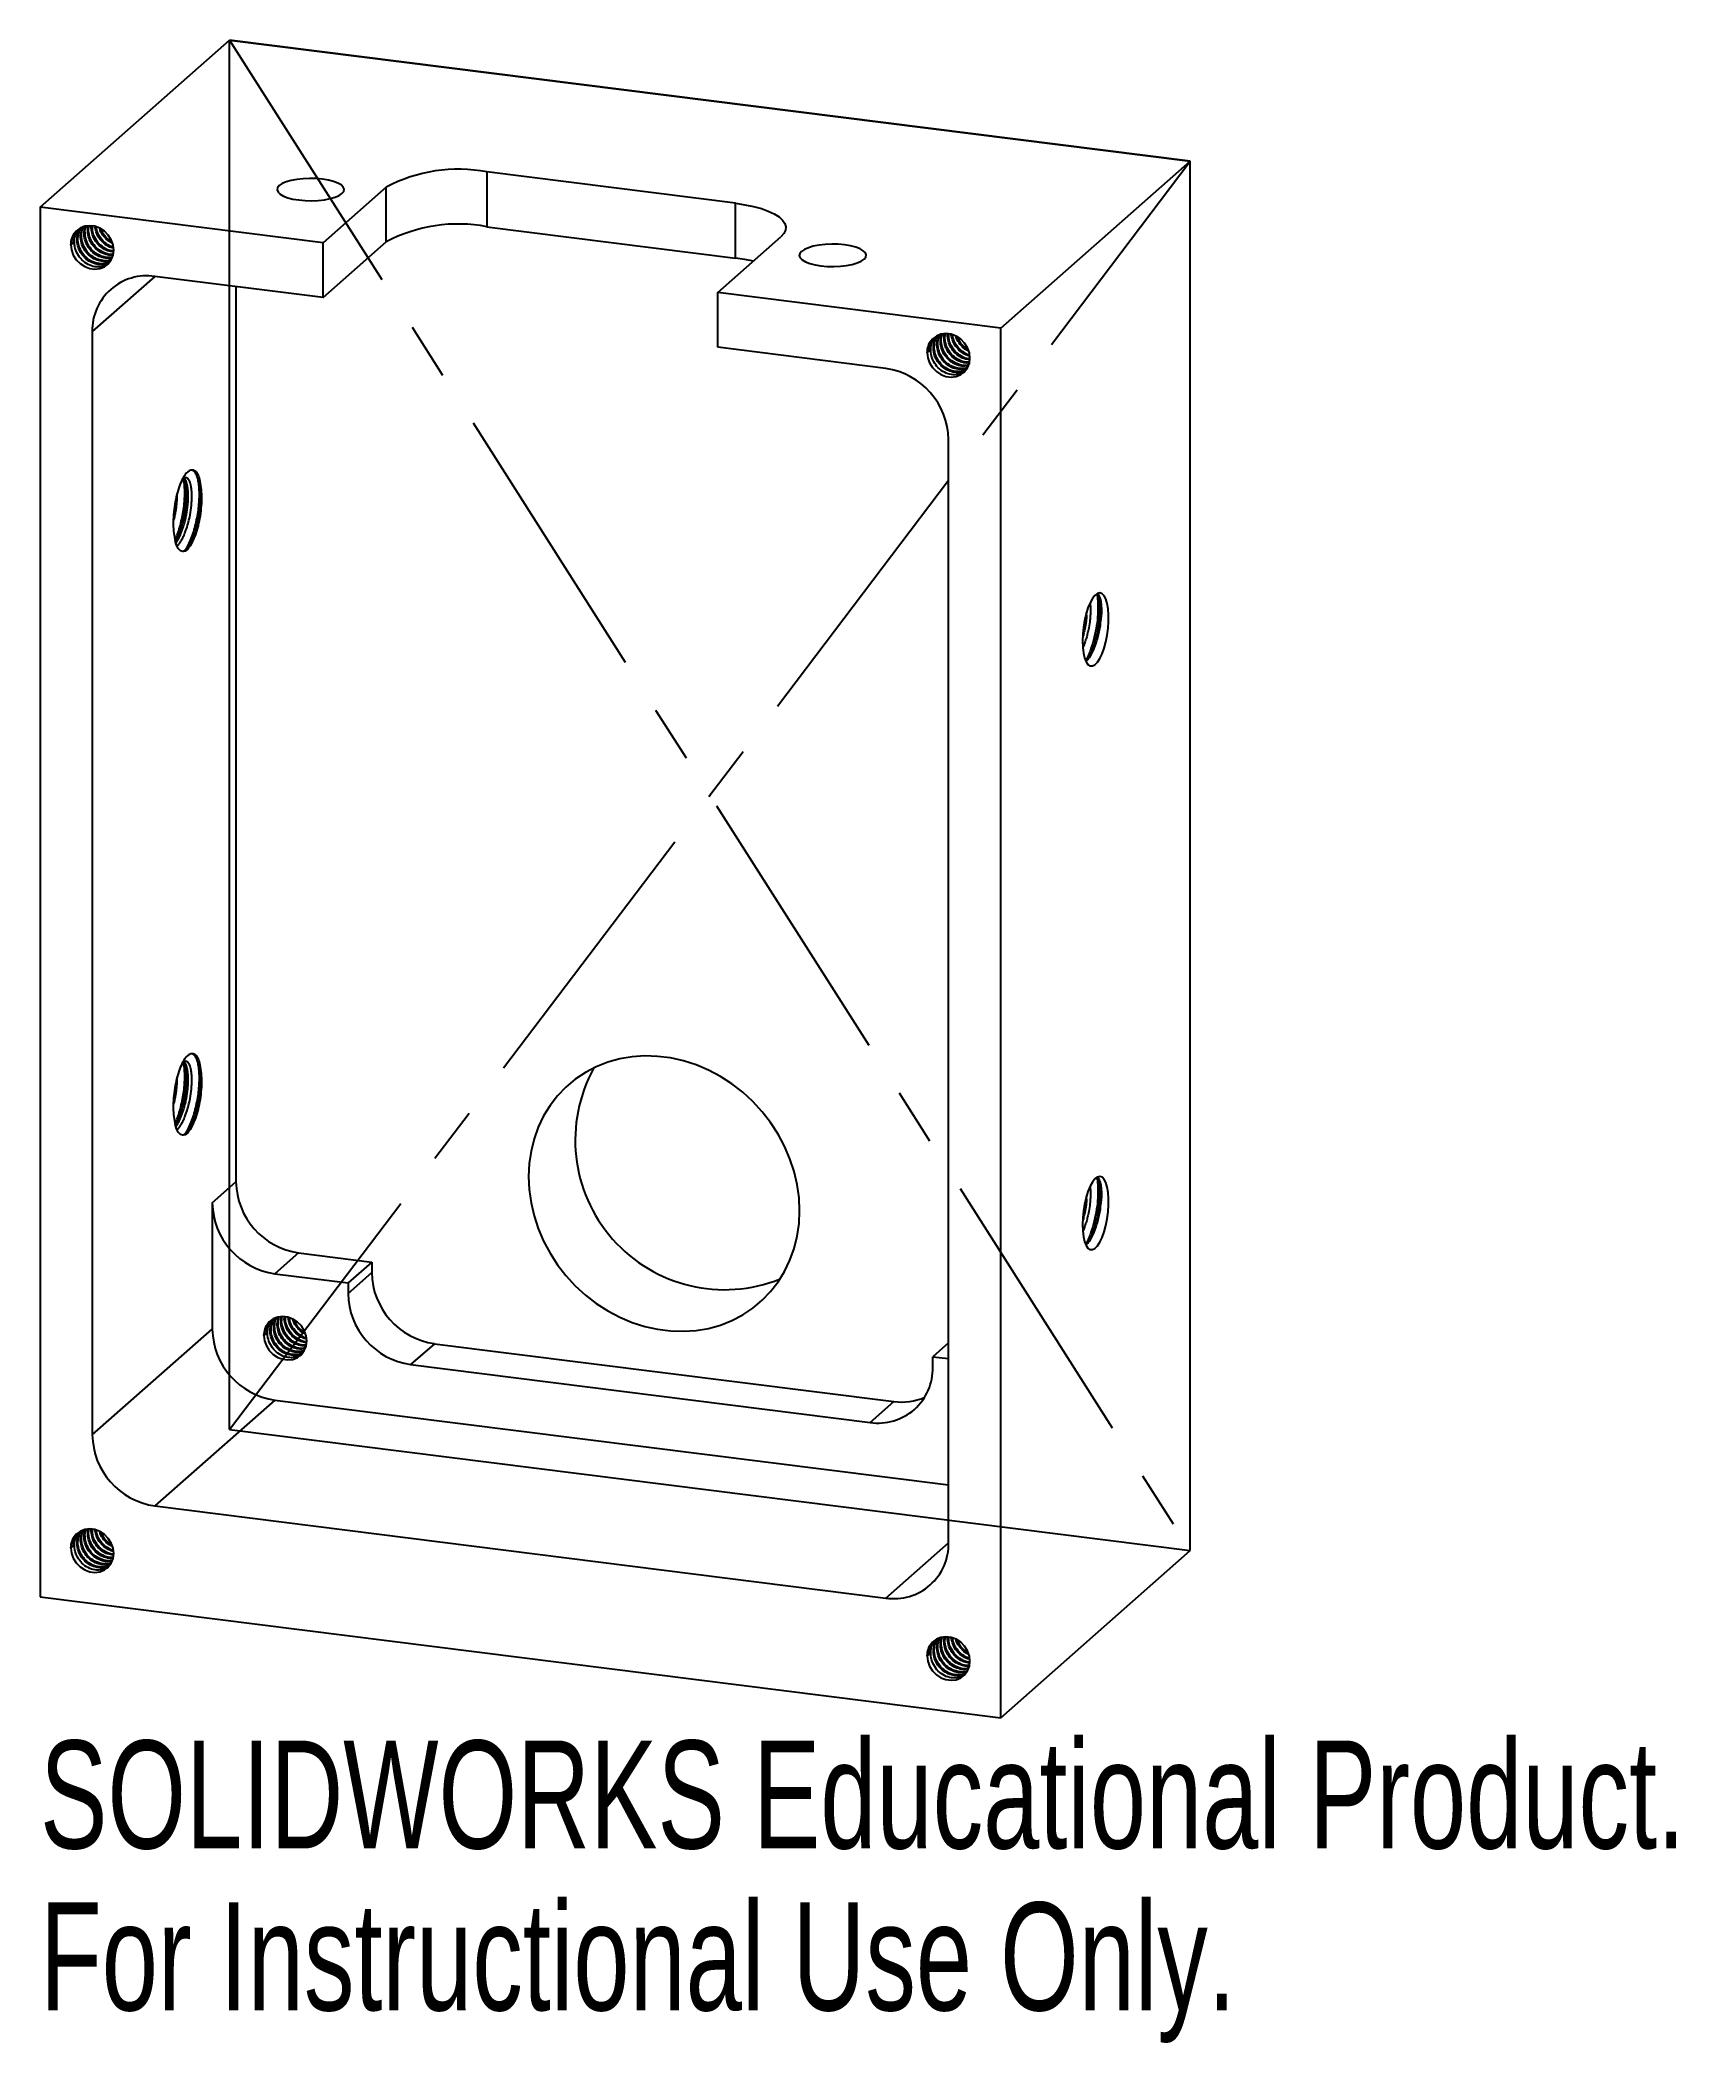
# Paper-space layout '_Dimetric' of a CAD drawing. Header units: millimetres. Extents: x -30 to 43.3, y -55.9 to 33.8.
import ezdxf

# ---------------------------------------------------------------- set-up
doc = ezdxf.new("R2010")
doc.units = ezdxf.units.MM
doc.header["$PDSIZE"] = -1
doc.linetypes.add('CENTERX2', pattern=[20.32, 12.7, -2.54, 2.54, -2.54])
doc.styles.add('SLDTEXTSTYLE0', font='TXT', dxfattribs={"width": 0.7})

psp = doc.layouts.new('_Dimetric')

# ---------------------------------------------------------------- texts
at = {"color": 7, "linetype": 'Continuous', "char_height": 4.83362, "attachment_point": 1, "style": 'SLDTEXTSTYLE0'}
for s, insert in [('SOLIDWORKS Educational Product.', (-30, -42.326)), ('For Instructional Use Only.', (-30, -49.577))]:
    psp.add_mtext(s, dxfattribs=dict(at, insert=insert))

# ---------------------------------------------------------------- linework, layer by layer
at = {"color": 7, "linetype": 'Continuous', "lineweight": 25}
for p, q in [((-30, 26.34), (-21.515, 33.823)), ((21.515, 28.402), (-21.515, 33.823)), ((1.146, 26.514), (-9.985, 27.916)), ((-9.985, 27.916), (-9.985, 25.465)), ((13.029, 20.919), (21.515, 28.402)), ((21.515, -33.823), (21.515, 28.402)), ((-14.497, 27.238), (-17.325, 24.743)), ((-14.497, 24.786), (-14.497, 27.238)), ((-17.325, 24.743), (-30, 26.34)), ((-30, 26.34), (-30, -35.885)), ((1.146, 24.063), (1.146, 26.514)), ((-9.985, 25.465), (1.146, 24.063)), ((-28.501, 24.763), (-28.62, 24.658)), ((-28.602, 24.757), (-28.501, 24.763)), ((-17.325, 22.292), (-14.497, 24.786)), ((-17.325, 22.292), (-17.325, 24.743)), ((0.354, 22.516), (3.183, 25.01)), ((-17.325, 22.292), (-24.855, 23.24)), ((-21.227, 22.783), (-21.227, -17.306)), ((13.029, 20.919), (0.354, 22.516)), ((0.354, 20.064), (0.354, 22.516)), ((-27.661, 20.766), (-27.661, -28.638)), ((13.029, -41.307), (13.029, 20.919)), ((7.884, 19.116), (0.354, 20.064)), ((9.851, 19.931), (9.732, 19.826)), ((9.75, 19.925), (9.851, 19.931)), ((10.691, -33.469), (10.691, 15.934)), ((16.873, 8.066), (16.874, 8.182)), ((-22.287, -18.241), (-21.227, -17.306)), ((-22.287, -18.241), (-22.287, -23.898)), ((16.873, -18.071), (16.874, -17.954)), ((-18.42, -20.488), (-19.481, -21.423)), ((-18.42, -20.488), (-15.146, -20.9)), ((-19.481, -21.423), (-16.207, -21.836)), ((-15.146, -20.9), (-16.207, -21.836)), ((-16.207, -22.307), (-15.146, -21.372)), ((-15.146, -20.9), (-15.146, -21.372)), ((-16.207, -21.836), (-16.207, -22.307)), ((-27.661, -28.638), (-22.287, -23.898)), ((-19.853, -24.085), (-19.972, -24.19)), ((-19.954, -24.09), (-19.853, -24.085)), ((-12.34, -24.554), (-13.401, -25.489)), ((-12.34, -24.554), (8.239, -27.146)), ((10.691, -24.513), (9.985, -25.136)), ((-13.401, -25.489), (7.178, -28.082)), ((9.985, -25.607), (9.985, -25.136)), ((9.985, -25.136), (10.691, -25.225)), ((-19.481, -27.08), (-24.855, -31.82)), ((-19.481, -27.08), (10.691, -30.881)), ((7.178, -28.082), (8.239, -27.146)), ((-24.855, -31.82), (7.884, -35.944)), ((-28.501, -33.597), (-28.62, -33.702)), ((-28.602, -33.603), (-28.501, -33.597)), ((13.029, -41.307), (21.515, -33.823)), ((-30, -35.885), (13.029, -41.307)), ((9.851, -38.429), (9.732, -38.534)), ((9.75, -38.434), (9.851, -38.429))]:
    psp.add_line(p, q, dxfattribs=at)
at = {"color": 7, "linetype": 'Continuous'}
for p, q in [((-21.515, -28.402), (-21.515, 33.823)), ((-21.515, 33.823), (21.515, 28.402)), ((21.515, -33.823), (21.515, 28.402)), ((-21.515, -28.402), (21.515, -33.823))]:
    psp.add_line(p, q, dxfattribs=at)
at = {"color": 7, "linetype": 'CENTERX2'}
for p, q in [((-21.515, 33.823), (21.515, -33.823)), ((-21.515, -28.402), (21.515, 28.402))]:
    psp.add_line(p, q, dxfattribs=at)
at = {"color": 8, "linetype": 'Continuous', "lineweight": 25}
for p, q in [((-24.855, 23.24), (-27.661, 20.766)), ((7.884, -35.944), (10.691, -33.469))]:
    psp.add_line(p, q, dxfattribs=at)
at = {"color": 7, "linetype": 'Continuous', "lineweight": 25, "flags": 128}
for points in [[(-18.41, 26.662), (-18.126, 26.636), (-17.833, 26.629), (-17.541, 26.642), (-17.263, 26.674), (-17.008, 26.722), (-16.786, 26.787), (-16.607, 26.865), (-16.477, 26.952), (-16.4, 27.047), (-16.381, 27.145), (-16.419, 27.242), (-16.513, 27.335), (-16.659, 27.42), (-16.853, 27.494), (-17.086, 27.553), (-17.35, 27.597), (-17.633, 27.622), (-17.927, 27.629), (-18.218, 27.616), (-18.497, 27.585), (-18.752, 27.536), (-18.973, 27.472), (-19.153, 27.394), (-19.283, 27.306), (-19.359, 27.211), (-19.379, 27.114), (-19.341, 27.016), (-19.247, 26.924), (-19.1, 26.839), (-18.907, 26.765), (-18.674, 26.705), (-18.41, 26.662)], [(1.146, 26.514), (1.563, 26.451), (1.951, 26.37), (2.305, 26.273), (2.617, 26.161), (2.884, 26.037), (3.099, 25.903), (3.26, 25.76), (3.363, 25.611), (3.407, 25.459), (3.392, 25.307), (3.316, 25.156), (3.183, 25.01)], [(-28.62, 24.658), (-28.592, 24.423), (-28.51, 24.195), (-28.379, 23.986), (-28.206, 23.81), (-28.001, 23.676), (-27.777, 23.592), (-27.546, 23.563), (-27.321, 23.59), (-27.117, 23.673), (-26.944, 23.806), (-26.812, 23.981), (-26.73, 24.188), (-26.702, 24.416), (-26.73, 24.651), (-26.812, 24.879), (-26.944, 25.087), (-27.117, 25.264), (-27.321, 25.398), (-27.546, 25.482), (-27.777, 25.511), (-28.001, 25.483), (-28.206, 25.401), (-28.379, 25.268), (-28.51, 25.093), (-28.592, 24.885), (-28.62, 24.658)], [(4.975, 23.715), (5.259, 23.69), (5.552, 23.683), (5.844, 23.696), (6.123, 23.727), (6.378, 23.776), (6.599, 23.841), (6.778, 23.918), (6.909, 24.006), (6.985, 24.101), (7.005, 24.199), (6.967, 24.296), (6.873, 24.389), (6.726, 24.474), (6.532, 24.547), (6.299, 24.607), (6.036, 24.651), (5.752, 24.676), (5.459, 24.683), (5.167, 24.67), (4.888, 24.639), (4.633, 24.59), (4.412, 24.525), (4.233, 24.448), (4.102, 24.36), (4.026, 24.265), (4.006, 24.167), (4.044, 24.07), (4.138, 23.977), (4.285, 23.892), (4.479, 23.819), (4.712, 23.759), (4.975, 23.715)], [(1.947, 23.92), (1.563, 23.999), (1.146, 24.063)], [(9.732, 19.826), (9.76, 19.591), (9.842, 19.363), (9.973, 19.155), (10.146, 18.978), (10.351, 18.844), (10.575, 18.76), (10.806, 18.731), (11.031, 18.759), (11.235, 18.841), (11.408, 18.974), (11.54, 19.149), (11.622, 19.356), (11.65, 19.584), (11.622, 19.819), (11.54, 20.047), (11.408, 20.255), (11.235, 20.432), (11.031, 20.566), (10.806, 20.65), (10.575, 20.679), (10.351, 20.651), (10.146, 20.569), (9.973, 20.436), (9.842, 20.261), (9.76, 20.053), (9.732, 19.826)], [(-23.169, 11.369), (-23.276, 11.172), (-23.388, 11.028), (-23.502, 10.941), (-23.612, 10.916), (-23.715, 10.953), (-23.807, 11.051), (-23.884, 11.206), (-23.943, 11.412)], [(16.689, 6.913), (16.699, 6.628), (16.73, 6.372), (16.781, 6.154), (16.85, 5.982), (16.934, 5.862), (17.03, 5.799), (17.134, 5.795), (17.244, 5.849), (17.355, 5.961), (17.463, 6.126), (17.564, 6.338), (17.654, 6.589), (17.73, 6.87), (17.79, 7.172), (17.832, 7.483), (17.853, 7.792), (17.853, 8.088), (17.832, 8.36), (17.79, 8.598), (17.73, 8.794), (17.654, 8.94), (17.564, 9.032), (17.463, 9.066), (17.355, 9.041), (17.244, 8.957), (17.134, 8.818), (17.03, 8.629), (16.934, 8.396), (16.85, 8.129), (16.781, 7.836), (16.73, 7.528), (16.699, 7.217), (16.689, 6.913)], [(4.02, -18.601), (3.992, -18.016), (3.91, -17.429), (3.774, -16.846), (3.585, -16.272), (3.345, -15.712), (3.056, -15.172), (2.721, -14.655), (2.343, -14.167), (1.925, -13.713), (1.471, -13.296), (0.985, -12.92), (0.471, -12.588), (-0.065, -12.304), (-0.619, -12.07), (-1.187, -11.889), (-1.762, -11.761), (-2.339, -11.688), (-2.915, -11.671), (-3.482, -11.71), (-4.036, -11.804), (-4.572, -11.953), (-5.086, -12.155), (-5.572, -12.409), (-6.026, -12.711), (-6.444, -13.06), (-6.822, -13.453), (-7.157, -13.885), (-7.446, -14.353), (-7.686, -14.852), (-7.875, -15.379), (-8.011, -15.927), (-8.094, -16.493), (-8.121, -17.071), (-8.094, -17.656), (-8.011, -18.243), (-7.875, -18.826), (-7.686, -19.4), (-7.446, -19.96), (-7.157, -20.501), (-6.822, -21.017), (-6.444, -21.505), (-6.026, -21.959), (-5.572, -22.377), (-5.086, -22.753), (-4.572, -23.084), (-4.036, -23.368), (-3.482, -23.602), (-2.915, -23.784), (-2.339, -23.911), (-1.762, -23.984), (-1.187, -24.001), (-0.619, -23.963), (-0.065, -23.868), (0.471, -23.72), (0.985, -23.517), (1.471, -23.264), (1.925, -22.961), (2.343, -22.612), (2.721, -22.22), (3.056, -21.788), (3.345, -21.32), (3.585, -20.82), (3.774, -20.294), (3.91, -19.745), (3.992, -19.179), (4.02, -18.601)], [(-23.169, -14.767), (-23.276, -14.964), (-23.388, -15.109), (-23.502, -15.195), (-23.612, -15.22), (-23.715, -15.183), (-23.807, -15.086), (-23.884, -14.931), (-23.943, -14.725)], [(16.689, -19.223), (16.699, -19.508), (16.73, -19.765), (16.781, -19.983), (16.85, -20.155), (16.934, -20.274), (17.03, -20.338), (17.134, -20.342), (17.244, -20.287), (17.355, -20.175), (17.463, -20.011), (17.564, -19.799), (17.654, -19.548), (17.73, -19.266), (17.79, -18.964), (17.832, -18.653), (17.853, -18.344), (17.853, -18.049), (17.832, -17.777), (17.79, -17.539), (17.73, -17.343), (17.654, -17.196), (17.564, -17.104), (17.463, -17.07), (17.355, -17.096), (17.244, -17.179), (17.134, -17.318), (17.03, -17.507), (16.934, -17.74), (16.85, -18.008), (16.781, -18.301), (16.73, -18.608), (16.699, -18.92), (16.689, -19.223)], [(-19.972, -24.19), (-19.944, -24.425), (-19.862, -24.653), (-19.731, -24.861), (-19.558, -25.037), (-19.353, -25.171), (-19.129, -25.255), (-18.898, -25.285), (-18.673, -25.257), (-18.469, -25.175), (-18.296, -25.042), (-18.164, -24.867), (-18.082, -24.659), (-18.055, -24.431), (-18.082, -24.197), (-18.164, -23.969), (-18.296, -23.76), (-18.469, -23.584), (-18.673, -23.45), (-18.898, -23.366), (-19.129, -23.337), (-19.353, -23.364), (-19.558, -23.447), (-19.731, -23.579), (-19.862, -23.755), (-19.944, -23.962), (-19.972, -24.19)], [(-28.62, -33.702), (-28.592, -33.937), (-28.51, -34.165), (-28.379, -34.373), (-28.206, -34.55), (-28.001, -34.684), (-27.777, -34.768), (-27.546, -34.797), (-27.321, -34.769), (-27.117, -34.687), (-26.944, -34.554), (-26.812, -34.379), (-26.73, -34.172), (-26.702, -33.944), (-26.73, -33.709), (-26.812, -33.481), (-26.944, -33.273), (-27.117, -33.096), (-27.321, -32.962), (-27.546, -32.878), (-27.777, -32.849), (-28.001, -32.877), (-28.206, -32.959), (-28.379, -33.092), (-28.51, -33.267), (-28.592, -33.474), (-28.62, -33.702)], [(9.732, -38.534), (9.76, -38.769), (9.842, -38.997), (9.973, -39.205), (10.146, -39.382), (10.351, -39.516), (10.575, -39.6), (10.806, -39.629), (11.031, -39.601), (11.235, -39.519), (11.408, -39.386), (11.54, -39.211), (11.622, -39.003), (11.65, -38.776), (11.622, -38.541), (11.54, -38.313), (11.408, -38.105), (11.235, -37.928), (11.031, -37.794), (10.806, -37.71), (10.575, -37.681), (10.351, -37.709), (10.146, -37.791), (9.973, -37.924), (9.842, -38.099), (9.76, -38.306), (9.732, -38.534)]]:
    psp.add_lwpolyline(points, dxfattribs=at)
at = {"color": 7, "linetype": 'Continuous', "lineweight": 25}
for centre, radius, start, end in [((-11.273, 21.147), 6.891, 79.22613, 117.8883), ((-11.273, 18.696), 6.891, 79.22613, 117.8883), ((-25.218, 20.823), 2.444, 81.46983, 181.34942), ((7.418, 15.876), 3.273, 1.00776, 81.81148), ((0.659, -15.446), 6.69, 151.02622, 291.79302), ((-17.954, -17.248), 3.273, 181.00776, 261.81148), ((-19.015, -18.184), 3.273, 181.00776, 261.81148), ((-11.874, -21.314), 3.273, 181.00776, 261.81148), ((-12.935, -22.25), 3.273, 181.00776, 261.81148), ((-19.015, -23.841), 3.273, 181.00776, 261.81148), ((7.541, -25.665), 2.444, 261.46983, 1.34942), ((8.586, -24.581), 2.589, 262.30409, 293.56301), ((-24.389, -28.58), 3.273, 181.00776, 261.81148), ((8.247, -33.527), 2.444, 261.46983, 1.34942)]:
    psp.add_arc(centre, radius, start, end, dxfattribs=at)
for points, knots in [([(-28.62, 24.658), (-28.608, 24.758), (-28.582, 24.967), (-28.463, 25.198), (-28.344, 25.287), (-28.31, 25.312)], [0, 0, 0, 0, 0.396218, 0.82648, 1, 1, 1, 1]), ([(-28.501, 24.763), (-28.491, 24.862), (-28.471, 25.061), (-28.366, 25.223), (-28.314, 25.304)], [0, 0, 0, 0, 0.500402, 1, 1, 1, 1]), ([(-26.94, 23.816), (-26.945, 23.811), (-27.017, 23.735), (-27.227, 23.671), (-27.535, 23.655), (-27.853, 23.76), (-28.133, 23.962), (-28.343, 24.244), (-28.461, 24.575), (-28.468, 24.912), (-28.394, 25.187), (-28.286, 25.308), (-28.249, 25.35)], [0, 0, 0, 0, 0.008409, 0.124674, 0.240867, 0.357135, 0.473411, 0.589604, 0.705861, 0.822146, 0.938341, 1, 1, 1, 1]), ([(-26.9, 23.879), (-26.946, 23.852), (-27.07, 23.78), (-27.319, 23.757), (-27.608, 23.813), (-27.88, 23.958), (-28.108, 24.177), (-28.27, 24.452), (-28.336, 24.707), (-28.347, 24.956), (-28.313, 25.185), (-28.22, 25.334), (-28.178, 25.401)], [0, 0, 0, 0, 0.066731, 0.179602, 0.294457, 0.405825, 0.516393, 0.631095, 0.744538, 0.797091, 0.908051, 1, 1, 1, 1]), ([(-26.896, 23.885), (-26.898, 23.883), (-26.979, 23.823), (-27.197, 23.795), (-27.511, 23.825), (-27.817, 23.974), (-28.072, 24.212), (-28.246, 24.519), (-28.317, 24.857), (-28.29, 25.177), (-28.191, 25.347), (-28.146, 25.424)], [0, 0, 0, 0, 0.004254, 0.131356, 0.258446, 0.385656, 0.512778, 0.639873, 0.76708, 0.894219, 1, 1, 1, 1]), ([(-26.844, 23.966), (-26.857, 23.96), (-26.949, 23.91), (-27.161, 23.9), (-27.448, 23.952), (-27.721, 24.099), (-27.948, 24.317), (-28.111, 24.593), (-28.177, 24.847), (-28.187, 25.096), (-28.163, 25.293), (-28.09, 25.414), (-28.066, 25.453)], [0, 0, 0, 0, 0.020102, 0.143739, 0.269549, 0.39154, 0.512653, 0.638295, 0.762559, 0.820126, 0.941668, 1, 1, 1, 1]), ([(-26.826, 23.994), (-26.838, 23.988), (-26.937, 23.935), (-27.17, 23.937), (-27.484, 24.014), (-27.774, 24.204), (-27.997, 24.475), (-28.132, 24.801), (-28.151, 25.136), (-28.118, 25.367), (-28.057, 25.454), (-28.056, 25.455)], [0, 0, 0, 0, 0.0192989, 0.1591378, 0.2990412, 0.4389945, 0.5788351, 0.7187209, 0.8586807, 0.9985221, 1, 1, 1, 1]), ([(-26.771, 24.081), (-26.846, 24.066), (-27.014, 24.033), (-27.291, 24.095), (-27.561, 24.238), (-27.789, 24.457), (-27.952, 24.733), (-28.017, 24.987), (-28.031, 25.237), (-27.996, 25.376), (-27.973, 25.47)], [0, 0, 0, 0, 0.114028, 0.253901, 0.389527, 0.524178, 0.663864, 0.802017, 0.866018, 1, 1, 1, 1]), ([(-26.755, 24.115), (-26.779, 24.106), (-26.897, 24.064), (-27.144, 24.099), (-27.451, 24.222), (-27.718, 24.449), (-27.907, 24.747), (-27.991, 25.081), (-27.996, 25.338), (-27.942, 25.457), (-27.932, 25.478)], [0, 0, 0, 0, 0.039675, 0.19415, 0.348753, 0.503293, 0.657767, 0.812361, 0.96692, 1, 1, 1, 1]), ([(-26.742, 24.204), (-26.775, 24.199), (-26.9, 24.178), (-27.132, 24.238), (-27.402, 24.378), (-27.63, 24.598), (-27.793, 24.873), (-27.857, 25.127), (-27.871, 25.337), (-27.847, 25.439), (-27.834, 25.496)], [0, 0, 0, 0, 0.055466, 0.214229, 0.368172, 0.521008, 0.679559, 0.836371, 0.909015, 1, 1, 1, 1]), ([(-26.757, 24.233), (-26.771, 24.231), (-26.885, 24.211), (-27.118, 24.282), (-27.411, 24.446), (-27.65, 24.708), (-27.793, 25.025), (-27.846, 25.305), (-27.808, 25.457), (-27.797, 25.502)], [0, 0, 0, 0, 0.025139, 0.204647, 0.38427, 0.563736, 0.743217, 0.922843, 1, 1, 1, 1]), ([(-26.723, 24.341), (-26.807, 24.352), (-26.985, 24.376), (-27.243, 24.521), (-27.471, 24.737), (-27.636, 25.014), (-27.694, 25.267), (-27.713, 25.43), (-27.702, 25.487), (-27.699, 25.498)], [0, 0, 0, 0, 0.159986, 0.341464, 0.521637, 0.708548, 0.893408, 0.979046, 1, 1, 1, 1]), ([(-26.718, 24.381), (-26.736, 24.381), (-26.857, 24.379), (-27.086, 24.482), (-27.362, 24.686), (-27.56, 24.976), (-27.664, 25.258), (-27.655, 25.428), (-27.652, 25.487)], [0, 0, 0, 0, 0.0367365, 0.2493289, 0.4618972, 0.6743341, 0.8869085, 1, 1, 1, 1]), ([(-26.713, 24.511), (-26.746, 24.516), (-26.874, 24.537), (-27.084, 24.664), (-27.311, 24.877), (-27.478, 25.154), (-27.519, 25.359), (-27.539, 25.461)], [0, 0, 0, 0, 0.0807345, 0.3085864, 0.5348005, 0.7694733, 1, 1, 1, 1]), ([(-26.724, 24.552), (-26.73, 24.553), (-26.842, 24.569), (-27.049, 24.701), (-27.294, 24.939), (-27.448, 25.207), (-27.471, 25.383), (-27.48, 25.447)], [0, 0, 0, 0, 0.017628, 0.293005, 0.568144, 0.843257, 1, 1, 1, 1]), ([(-26.771, 24.734), (-26.821, 24.758), (-26.961, 24.825), (-27.148, 25.022), (-27.288, 25.227), (-27.318, 25.359), (-27.325, 25.389)], [0, 0, 0, 0, 0.193613, 0.53844, 0.89616, 1, 1, 1, 1]), ([(-26.788, 24.8), (-26.858, 24.844), (-27.023, 24.947), (-27.185, 25.146), (-27.236, 25.296), (-27.25, 25.338)], [0, 0, 0, 0, 0.3456, 0.818295, 1, 1, 1, 1]), ([(11.581, 19.249), (11.506, 19.234), (11.338, 19.201), (11.061, 19.264), (10.791, 19.407), (10.563, 19.625), (10.4, 19.901), (10.335, 20.155), (10.321, 20.405), (10.356, 20.544), (10.379, 20.639)], [0, 0, 0, 0, 0.114028, 0.253901, 0.389527, 0.524178, 0.663864, 0.802017, 0.866018, 1, 1, 1, 1]), ([(11.597, 19.283), (11.573, 19.274), (11.455, 19.232), (11.208, 19.267), (10.901, 19.39), (10.634, 19.617), (10.445, 19.916), (10.361, 20.249), (10.356, 20.506), (10.41, 20.625), (10.42, 20.646)], [0, 0, 0, 0, 0.039675, 0.1941497, 0.3487528, 0.5032926, 0.6577673, 0.8123615, 0.9669196, 1, 1, 1, 1]), ([(11.61, 19.372), (11.577, 19.367), (11.452, 19.346), (11.22, 19.406), (10.95, 19.546), (10.722, 19.766), (10.559, 20.042), (10.495, 20.295), (10.481, 20.505), (10.505, 20.607), (10.518, 20.664)], [0, 0, 0, 0, 0.055466, 0.214229, 0.368172, 0.521008, 0.679559, 0.836371, 0.909015, 1, 1, 1, 1]), ([(11.614, 19.404), (11.594, 19.4), (11.474, 19.379), (11.234, 19.45), (10.941, 19.614), (10.702, 19.876), (10.559, 20.193), (10.506, 20.473), (10.544, 20.625), (10.555, 20.67)], [0, 0, 0, 0, 0.035926, 0.213448, 0.391083, 0.568563, 0.746059, 0.923697, 1, 1, 1, 1]), ([(11.629, 19.509), (11.545, 19.52), (11.367, 19.544), (11.109, 19.689), (10.881, 19.905), (10.716, 20.182), (10.658, 20.435), (10.639, 20.598), (10.65, 20.655), (10.653, 20.666)], [0, 0, 0, 0, 0.159986, 0.341464, 0.521637, 0.708548, 0.893408, 0.979046, 1, 1, 1, 1]), ([(11.634, 19.549), (11.616, 19.549), (11.495, 19.547), (11.266, 19.65), (10.99, 19.854), (10.792, 20.144), (10.688, 20.426), (10.697, 20.596), (10.7, 20.655)], [0, 0, 0, 0, 0.036736, 0.249329, 0.461897, 0.674334, 0.886909, 1, 1, 1, 1]), ([(9.732, 19.826), (9.744, 19.926), (9.77, 20.135), (9.889, 20.366), (10.008, 20.455), (10.042, 20.481)], [0, 0, 0, 0, 0.396218, 0.82648, 1, 1, 1, 1]), ([(9.851, 19.931), (9.861, 20.03), (9.881, 20.229), (9.986, 20.391), (10.038, 20.472)], [0, 0, 0, 0, 0.5004016, 1, 1, 1, 1]), ([(11.412, 18.984), (11.407, 18.979), (11.335, 18.903), (11.125, 18.839), (10.817, 18.823), (10.499, 18.928), (10.219, 19.13), (10.009, 19.412), (9.891, 19.743), (9.884, 20.08), (9.958, 20.355), (10.066, 20.476), (10.103, 20.518)], [0, 0, 0, 0, 0.008409, 0.124674, 0.240867, 0.357135, 0.473411, 0.589604, 0.705861, 0.822146, 0.938341, 1, 1, 1, 1]), ([(11.452, 19.047), (11.406, 19.02), (11.282, 18.948), (11.033, 18.925), (10.744, 18.981), (10.472, 19.127), (10.244, 19.345), (10.082, 19.62), (10.016, 19.875), (10.005, 20.124), (10.039, 20.353), (10.132, 20.502), (10.174, 20.569)], [0, 0, 0, 0, 0.066731, 0.179602, 0.294457, 0.405825, 0.516393, 0.631095, 0.744538, 0.797091, 0.908051, 1, 1, 1, 1]), ([(11.456, 19.053), (11.454, 19.051), (11.372, 18.991), (11.155, 18.963), (10.841, 18.993), (10.535, 19.142), (10.28, 19.38), (10.106, 19.687), (10.035, 20.025), (10.062, 20.345), (10.161, 20.515), (10.206, 20.592)], [0, 0, 0, 0, 0.004254, 0.131356, 0.258446, 0.385656, 0.512778, 0.639873, 0.76708, 0.894219, 1, 1, 1, 1]), ([(11.508, 19.135), (11.495, 19.128), (11.403, 19.078), (11.191, 19.068), (10.904, 19.12), (10.631, 19.267), (10.404, 19.485), (10.241, 19.761), (10.175, 20.015), (10.165, 20.264), (10.189, 20.461), (10.262, 20.582), (10.286, 20.622)], [0, 0, 0, 0, 0.020102, 0.143739, 0.269549, 0.39154, 0.512653, 0.638295, 0.762559, 0.820126, 0.941668, 1, 1, 1, 1]), ([(11.526, 19.162), (11.514, 19.156), (11.415, 19.103), (11.182, 19.105), (10.868, 19.182), (10.578, 19.372), (10.355, 19.643), (10.22, 19.969), (10.201, 20.304), (10.234, 20.535), (10.295, 20.623), (10.296, 20.623)], [0, 0, 0, 0, 0.0192989, 0.1591378, 0.2990412, 0.4389945, 0.5788351, 0.7187209, 0.8586807, 0.9985221, 1, 1, 1, 1]), ([(11.639, 19.679), (11.606, 19.684), (11.478, 19.705), (11.268, 19.832), (11.041, 20.045), (10.874, 20.322), (10.833, 20.527), (10.813, 20.629)], [0, 0, 0, 0, 0.080734, 0.308586, 0.5348, 0.769473, 1, 1, 1, 1]), ([(11.628, 19.72), (11.622, 19.721), (11.51, 19.738), (11.303, 19.87), (11.058, 20.107), (10.904, 20.375), (10.881, 20.551), (10.872, 20.615)], [0, 0, 0, 0, 0.0176284, 0.2930052, 0.5681441, 0.8432574, 1, 1, 1, 1]), ([(11.581, 19.902), (11.531, 19.926), (11.391, 19.993), (11.204, 20.19), (11.064, 20.395), (11.034, 20.528), (11.027, 20.557)], [0, 0, 0, 0, 0.1936133, 0.5384396, 0.8961599, 1, 1, 1, 1]), ([(11.564, 19.968), (11.494, 20.012), (11.329, 20.115), (11.167, 20.314), (11.116, 20.464), (11.102, 20.506)], [0, 0, 0, 0, 0.3456, 0.818295, 1, 1, 1, 1]), ([(-23.457, 14.43), (-23.511, 14.361), (-23.562, 14.278), (-23.661, 14.086), (-23.71, 13.975), (-23.842, 13.617), (-23.915, 13.332), (-23.989, 12.887), (-24.007, 12.733), (-24.031, 12.434), (-24.037, 12.285), (-24.034, 12.001), (-24.027, 11.867), (-23.996, 11.619), (-23.973, 11.507), (-23.943, 11.412)], [0, 0, 0, 0, 0.125, 0.125, 0.25, 0.25, 0.5, 0.5, 0.625, 0.625, 0.75, 0.75, 0.875, 0.875, 1, 1, 1, 1]), ([(-23.474, 11.011), (-23.451, 11.044), (-23.385, 11.145), (-23.283, 11.362), (-23.169, 11.654), (-23.067, 11.983), (-22.982, 12.333), (-22.919, 12.689), (-22.879, 13.034), (-22.862, 13.364), (-22.865, 13.672), (-22.889, 13.952), (-22.933, 14.19), (-22.996, 14.376), (-23.074, 14.5), (-23.148, 14.564), (-23.195, 14.565), (-23.21, 14.565)], [0, 0, 0, 0, 0.034743, 0.104218, 0.175453, 0.248442, 0.32207, 0.39516, 0.466587, 0.536057, 0.60735, 0.68037, 0.753999, 0.82706, 0.89843, 0.967897, 1, 1, 1, 1]), ([(-22.936, 14.394), (-22.971, 14.449), (-23.01, 14.491), (-23.091, 14.549), (-23.133, 14.565), (-23.268, 14.574), (-23.362, 14.528), (-23.457, 14.43)], [0, 0, 0, 0, 0.25, 0.25, 0.5, 0.5, 1, 1, 1, 1]), ([(-23.169, 11.369), (-23.118, 11.461), (-23.07, 11.568), (-22.982, 11.808), (-22.942, 11.938), (-22.872, 12.215), (-22.842, 12.362), (-22.796, 12.658), (-22.778, 12.81), (-22.747, 13.255), (-22.753, 13.542), (-22.796, 13.914), (-22.817, 14.029), (-22.868, 14.231), (-22.899, 14.32), (-22.936, 14.394)], [0, 0, 0, 0, 0.125, 0.125, 0.25, 0.25, 0.375, 0.375, 0.5, 0.5, 0.75, 0.75, 0.875, 0.875, 1, 1, 1, 1]), ([(-24.035, 12.221), (-24.032, 12.232), (-23.996, 12.343), (-23.954, 12.535), (-23.908, 12.783), (-23.88, 12.994), (-23.861, 13.222), (-23.852, 13.403), (-23.857, 13.5), (-23.858, 13.519)], [0, 0, 0, 0, 0.026428, 0.266929, 0.421444, 0.577747, 0.73584, 0.947755, 1, 1, 1, 1]), ([(-23.948, 11.433), (-23.913, 11.517), (-23.837, 11.697), (-23.737, 12.013), (-23.649, 12.36), (-23.582, 12.716), (-23.538, 13.064), (-23.518, 13.396), (-23.518, 13.707), (-23.536, 13.978), (-23.563, 14.12), (-23.575, 14.184)], [0, 0, 0, 0, 0.1018036, 0.2176272, 0.3347558, 0.4513212, 0.5655086, 0.6762006, 0.7890726, 0.9049534, 1, 1, 1, 1]), ([(-23.917, 11.317), (-23.91, 11.329), (-23.837, 11.456), (-23.719, 11.789), (-23.577, 12.281), (-23.483, 12.797), (-23.436, 13.294), (-23.432, 13.756), (-23.466, 13.999), (-23.483, 14.119)], [0, 0, 0, 0, 0.017843, 0.184245, 0.356043, 0.517904, 0.675361, 0.841039, 1, 1, 1, 1]), ([(-23.913, 11.309), (-23.893, 11.339), (-23.859, 11.389), (-23.813, 11.47), (-23.774, 11.545), (-23.734, 11.629), (-23.685, 11.742), (-23.613, 11.927), (-23.531, 12.189), (-23.462, 12.473), (-23.417, 12.721), (-23.389, 12.931), (-23.37, 13.161), (-23.361, 13.422), (-23.371, 13.656), (-23.395, 13.842), (-23.424, 13.974), (-23.457, 14.07), (-23.493, 14.141), (-23.521, 14.182), (-23.541, 14.198), (-23.546, 14.203)], [0, 0, 0, 0, 0.040573, 0.068243, 0.09591, 0.123575, 0.157445, 0.208434, 0.295756, 0.38309, 0.439199, 0.495957, 0.553366, 0.630319, 0.723485, 0.781758, 0.84003, 0.898302, 0.936148, 0.983164, 1, 1, 1, 1]), ([(-23.849, 11.164), (-23.848, 11.165), (-23.816, 11.193), (-23.762, 11.267), (-23.697, 11.365), (-23.649, 11.45), (-23.61, 11.524), (-23.57, 11.609), (-23.521, 11.722), (-23.45, 11.906), (-23.367, 12.168), (-23.299, 12.452), (-23.254, 12.701), (-23.225, 12.911), (-23.206, 13.141), (-23.198, 13.401), (-23.208, 13.636), (-23.232, 13.821), (-23.261, 13.954), (-23.293, 14.05), (-23.329, 14.121), (-23.365, 14.17), (-23.405, 14.204), (-23.453, 14.225), (-23.506, 14.225), (-23.567, 14.194), (-23.609, 14.164), (-23.633, 14.131), (-23.635, 14.128)], [0, 0, 0, 0, 0.001605, 0.04571, 0.080125, 0.101254, 0.122381, 0.143506, 0.169369, 0.208304, 0.274983, 0.341672, 0.384517, 0.427858, 0.471695, 0.530456, 0.601599, 0.646096, 0.690592, 0.735089, 0.763989, 0.79989, 0.831574, 0.863258, 0.911365, 0.948962, 0.995569, 1, 1, 1, 1]), ([(-23.293, 11.179), (-23.276, 11.209), (-23.192, 11.352), (-23.064, 11.705), (-22.923, 12.199), (-22.828, 12.714), (-22.781, 13.214), (-22.781, 13.676), (-22.811, 14.018), (-22.856, 14.152), (-22.869, 14.192)], [0, 0, 0, 0, 0.03996, 0.189537, 0.343963, 0.489457, 0.630993, 0.779918, 0.934129, 1, 1, 1, 1]), ([(-23.635, 10.939), (-23.623, 10.938), (-23.552, 10.932), (-23.43, 11.023), (-23.294, 11.165), (-23.224, 11.281), (-23.193, 11.331)], [0, 0, 0, 0, 0.088896, 0.499074, 0.782197, 1, 1, 1, 1]), ([(17.332, 9.004), (17.334, 8.998), (17.364, 8.893), (17.383, 8.589), (17.383, 8.12), (17.329, 7.598), (17.225, 7.065), (17.075, 6.571), (16.94, 6.22), (16.851, 6.078), (16.829, 6.043)], [0, 0, 0, 0, 0.008864, 0.168214, 0.321857, 0.476302, 0.635945, 0.795241, 0.948762, 1, 1, 1, 1]), ([(17.372, 9.034), (17.385, 9.018), (17.409, 8.988), (17.444, 8.917), (17.477, 8.821), (17.506, 8.689), (17.529, 8.503), (17.541, 8.27), (17.532, 8.072), (17.528, 7.983)], [0, 0, 0, 0, 0.105669, 0.194093, 0.33024, 0.466387, 0.602534, 0.820216, 1, 1, 1, 1]), ([(17.42, 8.961), (17.432, 8.881), (17.456, 8.718), (17.467, 8.424), (17.459, 8.105), (17.43, 7.766), (17.377, 7.414), (17.302, 7.059), (17.207, 6.719), (17.1, 6.41), (17.02, 6.236), (16.981, 6.152)], [0, 0, 0, 0, 0.108042, 0.220749, 0.329927, 0.439729, 0.552852, 0.667628, 0.782235, 0.894869, 1, 1, 1, 1]), ([(17.03, 8.61), (17.031, 8.604), (17.043, 8.527), (17.048, 8.339), (17.041, 8.144), (17.037, 8.045)], [0, 0, 0, 0, 0.038327, 0.515064, 1, 1, 1, 1]), ([(16.873, 8.066), (16.866, 7.974), (16.849, 7.77), (16.8, 7.484), (16.747, 7.243), (16.712, 7.122), (16.697, 7.07)], [0, 0, 0, 0, 0.282651, 0.624885, 0.838931, 1, 1, 1, 1]), ([(17.037, 8.045), (17.029, 7.953), (17.013, 7.749), (16.964, 7.463), (16.906, 7.205), (16.848, 6.996), (16.789, 6.82), (16.743, 6.695), (16.719, 6.639), (16.711, 6.621)], [0, 0, 0, 0, 0.191896, 0.424243, 0.569563, 0.714882, 0.860201, 0.954581, 1, 1, 1, 1]), ([(16.841, 6.002), (16.895, 6.052), (17.026, 6.175), (17.212, 6.553), (17.383, 7.055), (17.49, 7.559), (17.517, 7.86), (17.528, 7.983)], [0, 0, 0, 0, 0.156841, 0.384963, 0.61293, 0.841003, 1, 1, 1, 1]), ([(-23.474, -15.125), (-23.451, -15.092), (-23.385, -14.992), (-23.283, -14.774), (-23.169, -14.482), (-23.067, -14.153), (-22.982, -13.803), (-22.919, -13.448), (-22.879, -13.102), (-22.862, -12.773), (-22.865, -12.465), (-22.889, -12.185), (-22.933, -11.947), (-22.996, -11.76), (-23.074, -11.636), (-23.148, -11.572), (-23.195, -11.571), (-23.21, -11.571)], [0, 0, 0, 0, 0.034743, 0.104218, 0.175453, 0.248442, 0.32207, 0.39516, 0.466587, 0.536057, 0.60735, 0.68037, 0.753999, 0.82706, 0.89843, 0.967897, 1, 1, 1, 1]), ([(-22.936, -11.742), (-22.971, -11.687), (-23.01, -11.645), (-23.091, -11.587), (-23.133, -11.571), (-23.268, -11.562), (-23.362, -11.608), (-23.457, -11.706)], [0, 0, 0, 0, 0.25, 0.25, 0.5, 0.5, 1, 1, 1, 1]), ([(-23.457, -11.706), (-23.511, -11.775), (-23.562, -11.858), (-23.661, -12.05), (-23.71, -12.161), (-23.842, -12.519), (-23.915, -12.805), (-23.989, -13.25), (-24.007, -13.403), (-24.031, -13.702), (-24.037, -13.851), (-24.034, -14.135), (-24.027, -14.269), (-23.996, -14.517), (-23.973, -14.629), (-23.943, -14.725)], [0, 0, 0, 0, 0.125, 0.125, 0.25, 0.25, 0.5, 0.5, 0.625, 0.625, 0.75, 0.75, 0.875, 0.875, 1, 1, 1, 1]), ([(-23.948, -14.703), (-23.913, -14.619), (-23.837, -14.439), (-23.737, -14.124), (-23.649, -13.776), (-23.582, -13.42), (-23.538, -13.073), (-23.518, -12.74), (-23.518, -12.43), (-23.536, -12.159), (-23.563, -12.016), (-23.575, -11.952)], [0, 0, 0, 0, 0.101804, 0.217627, 0.334756, 0.451321, 0.565509, 0.676201, 0.789073, 0.904953, 1, 1, 1, 1]), ([(-23.917, -14.819), (-23.91, -14.807), (-23.837, -14.681), (-23.719, -14.347), (-23.577, -13.856), (-23.483, -13.339), (-23.436, -12.843), (-23.432, -12.38), (-23.466, -12.137), (-23.483, -12.018)], [0, 0, 0, 0, 0.017843, 0.184245, 0.356043, 0.517904, 0.675361, 0.841039, 1, 1, 1, 1]), ([(-23.913, -14.828), (-23.893, -14.798), (-23.859, -14.747), (-23.813, -14.666), (-23.774, -14.592), (-23.734, -14.507), (-23.685, -14.394), (-23.613, -14.21), (-23.531, -13.947), (-23.462, -13.664), (-23.417, -13.415), (-23.389, -13.205), (-23.37, -12.975), (-23.361, -12.715), (-23.371, -12.48), (-23.395, -12.295), (-23.424, -12.162), (-23.457, -12.066), (-23.493, -11.995), (-23.521, -11.954), (-23.541, -11.938), (-23.546, -11.934)], [0, 0, 0, 0, 0.040573, 0.068243, 0.09591, 0.123575, 0.157445, 0.208434, 0.295756, 0.38309, 0.439199, 0.495957, 0.553366, 0.630319, 0.723485, 0.781758, 0.84003, 0.898302, 0.936148, 0.983164, 1, 1, 1, 1]), ([(-23.849, -14.973), (-23.848, -14.972), (-23.816, -14.943), (-23.762, -14.869), (-23.697, -14.772), (-23.649, -14.687), (-23.61, -14.612), (-23.57, -14.528), (-23.521, -14.415), (-23.45, -14.23), (-23.367, -13.968), (-23.299, -13.684), (-23.254, -13.436), (-23.225, -13.226), (-23.206, -12.996), (-23.198, -12.735), (-23.208, -12.501), (-23.232, -12.315), (-23.261, -12.183), (-23.293, -12.087), (-23.329, -12.016), (-23.365, -11.967), (-23.405, -11.933), (-23.453, -11.911), (-23.506, -11.911), (-23.567, -11.942), (-23.609, -11.972), (-23.633, -12.006), (-23.635, -12.009)], [0, 0, 0, 0, 0.0016052, 0.04571, 0.0801247, 0.1012537, 0.1223806, 0.1435057, 0.169369, 0.2083041, 0.2749835, 0.3416716, 0.3845167, 0.4278576, 0.471695, 0.5304564, 0.6015988, 0.6460956, 0.6905925, 0.7350893, 0.7639888, 0.7998899, 0.8315742, 0.8632577, 0.9113645, 0.9489615, 0.9955691, 1, 1, 1, 1]), ([(-23.293, -14.957), (-23.276, -14.927), (-23.192, -14.784), (-23.064, -14.431), (-22.923, -13.938), (-22.828, -13.422), (-22.781, -12.923), (-22.781, -12.46), (-22.811, -12.118), (-22.856, -11.984), (-22.869, -11.944)], [0, 0, 0, 0, 0.03996, 0.189537, 0.343963, 0.489457, 0.630993, 0.779918, 0.934129, 1, 1, 1, 1]), ([(-23.169, -14.767), (-23.118, -14.675), (-23.07, -14.568), (-22.982, -14.329), (-22.942, -14.198), (-22.872, -13.922), (-22.842, -13.774), (-22.796, -13.479), (-22.778, -13.326), (-22.747, -12.881), (-22.753, -12.594), (-22.796, -12.222), (-22.817, -12.107), (-22.868, -11.905), (-22.899, -11.816), (-22.936, -11.742)], [0, 0, 0, 0, 0.125, 0.125, 0.25, 0.25, 0.375, 0.375, 0.5, 0.5, 0.75, 0.75, 0.875, 0.875, 1, 1, 1, 1]), ([(-24.035, -13.916), (-24.032, -13.905), (-23.996, -13.793), (-23.954, -13.601), (-23.908, -13.354), (-23.88, -13.143), (-23.861, -12.914), (-23.852, -12.733), (-23.857, -12.637), (-23.858, -12.617)], [0, 0, 0, 0, 0.026428, 0.266929, 0.421444, 0.577747, 0.73584, 0.947755, 1, 1, 1, 1]), ([(-23.635, -15.198), (-23.623, -15.199), (-23.552, -15.205), (-23.43, -15.113), (-23.294, -14.971), (-23.224, -14.856), (-23.193, -14.806)], [0, 0, 0, 0, 0.088896, 0.499074, 0.782197, 1, 1, 1, 1]), ([(17.332, -17.133), (17.334, -17.138), (17.364, -17.244), (17.383, -17.547), (17.383, -18.016), (17.329, -18.538), (17.225, -19.071), (17.075, -19.566), (16.94, -19.917), (16.851, -20.058), (16.829, -20.093)], [0, 0, 0, 0, 0.008864, 0.168214, 0.321857, 0.476302, 0.635945, 0.795241, 0.948762, 1, 1, 1, 1]), ([(17.42, -17.175), (17.432, -17.255), (17.456, -17.418), (17.467, -17.712), (17.459, -18.032), (17.43, -18.371), (17.377, -18.723), (17.302, -19.078), (17.207, -19.417), (17.1, -19.726), (17.02, -19.9), (16.981, -19.984)], [0, 0, 0, 0, 0.108042, 0.220749, 0.329927, 0.439729, 0.552852, 0.667628, 0.782235, 0.894869, 1, 1, 1, 1]), ([(17.03, -17.526), (17.031, -17.532), (17.043, -17.609), (17.048, -17.798), (17.041, -17.993), (17.037, -18.091)], [0, 0, 0, 0, 0.038327, 0.515064, 1, 1, 1, 1]), ([(17.372, -17.102), (17.385, -17.118), (17.409, -17.148), (17.444, -17.219), (17.477, -17.315), (17.506, -17.448), (17.529, -17.633), (17.541, -17.867), (17.532, -18.064), (17.528, -18.153)], [0, 0, 0, 0, 0.105669, 0.194093, 0.33024, 0.466387, 0.602534, 0.820216, 1, 1, 1, 1]), ([(16.873, -18.071), (16.866, -18.163), (16.849, -18.367), (16.8, -18.653), (16.747, -18.894), (16.712, -19.015), (16.697, -19.067)], [0, 0, 0, 0, 0.282651, 0.624885, 0.838931, 1, 1, 1, 1]), ([(17.037, -18.091), (17.029, -18.183), (17.013, -18.387), (16.964, -18.674), (16.906, -18.931), (16.848, -19.141), (16.789, -19.316), (16.743, -19.441), (16.719, -19.498), (16.711, -19.516)], [0, 0, 0, 0, 0.191896, 0.424243, 0.569563, 0.714882, 0.860201, 0.954581, 1, 1, 1, 1]), ([(16.841, -20.134), (16.895, -20.084), (17.026, -19.961), (17.212, -19.583), (17.383, -19.081), (17.49, -18.578), (17.517, -18.277), (17.528, -18.153)], [0, 0, 0, 0, 0.156841, 0.384963, 0.61293, 0.841003, 1, 1, 1, 1]), ([(-19.972, -24.19), (-19.96, -24.09), (-19.934, -23.88), (-19.815, -23.649), (-19.696, -23.561), (-19.662, -23.535)], [0, 0, 0, 0, 0.3962182, 0.8264795, 1, 1, 1, 1]), ([(-19.853, -24.085), (-19.843, -23.985), (-19.823, -23.786), (-19.718, -23.625), (-19.666, -23.544)], [0, 0, 0, 0, 0.500376, 1, 1, 1, 1]), ([(-18.292, -25.032), (-18.297, -25.037), (-18.369, -25.113), (-18.579, -25.177), (-18.887, -25.193), (-19.205, -25.088), (-19.485, -24.886), (-19.695, -24.603), (-19.813, -24.273), (-19.82, -23.935), (-19.746, -23.661), (-19.638, -23.539), (-19.601, -23.497)], [0, 0, 0, 0, 0.008409, 0.124674, 0.240867, 0.357135, 0.473411, 0.589604, 0.705861, 0.822146, 0.938341, 1, 1, 1, 1]), ([(-18.252, -24.969), (-18.298, -24.996), (-18.422, -25.068), (-18.671, -25.09), (-18.96, -25.035), (-19.231, -24.889), (-19.459, -24.671), (-19.622, -24.396), (-19.688, -24.141), (-19.699, -23.892), (-19.665, -23.662), (-19.572, -23.514), (-19.53, -23.446)], [0, 0, 0, 0, 0.06662, 0.179476, 0.294323, 0.40569, 0.516241, 0.630931, 0.744372, 0.797097, 0.908047, 1, 1, 1, 1]), ([(-18.248, -24.962), (-18.25, -24.964), (-18.332, -25.025), (-18.549, -25.053), (-18.863, -25.023), (-19.17, -24.874), (-19.424, -24.635), (-19.598, -24.328), (-19.669, -23.991), (-19.642, -23.671), (-19.543, -23.501), (-19.498, -23.424)], [0, 0, 0, 0, 0.004254, 0.131356, 0.258446, 0.385656, 0.512778, 0.639873, 0.76708, 0.894219, 1, 1, 1, 1]), ([(-18.196, -24.881), (-18.209, -24.888), (-18.301, -24.937), (-18.513, -24.947), (-18.8, -24.895), (-19.072, -24.749), (-19.3, -24.531), (-19.463, -24.255), (-19.529, -24.001), (-19.539, -23.752), (-19.515, -23.555), (-19.442, -23.433), (-19.418, -23.394)], [0, 0, 0, 0, 0.019946, 0.143571, 0.269376, 0.391369, 0.512468, 0.638102, 0.762366, 0.820122, 0.941658, 1, 1, 1, 1]), ([(-18.178, -24.853), (-18.19, -24.86), (-18.289, -24.912), (-18.522, -24.911), (-18.836, -24.833), (-19.126, -24.643), (-19.349, -24.373), (-19.484, -24.046), (-19.503, -23.711), (-19.47, -23.481), (-19.409, -23.393), (-19.408, -23.392)], [0, 0, 0, 0, 0.019299, 0.159138, 0.299041, 0.438994, 0.578835, 0.718721, 0.858681, 0.998522, 1, 1, 1, 1]), ([(-18.123, -24.767), (-18.198, -24.781), (-18.366, -24.814), (-18.642, -24.752), (-18.913, -24.609), (-19.141, -24.391), (-19.304, -24.115), (-19.369, -23.861), (-19.383, -23.611), (-19.348, -23.471), (-19.325, -23.377)], [0, 0, 0, 0, 0.113881, 0.253742, 0.389364, 0.523994, 0.663664, 0.801812, 0.86602, 1, 1, 1, 1]), ([(-18.107, -24.733), (-18.131, -24.741), (-18.249, -24.783), (-18.496, -24.749), (-18.804, -24.626), (-19.07, -24.398), (-19.259, -24.1), (-19.343, -23.767), (-19.348, -23.509), (-19.294, -23.391), (-19.284, -23.37)], [0, 0, 0, 0, 0.039675, 0.19415, 0.348753, 0.503293, 0.657767, 0.812361, 0.96692, 1, 1, 1, 1]), ([(-18.094, -24.643), (-18.127, -24.649), (-18.252, -24.67), (-18.484, -24.61), (-18.754, -24.469), (-18.982, -24.25), (-19.145, -23.974), (-19.209, -23.721), (-19.223, -23.51), (-19.199, -23.408), (-19.186, -23.352)], [0, 0, 0, 0, 0.05528, 0.214033, 0.367975, 0.520789, 0.679325, 0.836134, 0.909015, 1, 1, 1, 1]), ([(-18.094, -24.612), (-18.113, -24.616), (-18.232, -24.636), (-18.47, -24.566), (-18.763, -24.402), (-19.002, -24.139), (-19.145, -23.823), (-19.198, -23.542), (-19.16, -23.391), (-19.149, -23.345)], [0, 0, 0, 0, 0.0335779, 0.2115319, 0.3896001, 0.5675127, 0.7454401, 0.923511, 1, 1, 1, 1]), ([(-18.076, -24.507), (-18.159, -24.496), (-18.337, -24.471), (-18.595, -24.327), (-18.822, -24.111), (-18.987, -23.834), (-19.046, -23.581), (-19.065, -23.417), (-19.054, -23.361), (-19.051, -23.35)], [0, 0, 0, 0, 0.159759, 0.341235, 0.521382, 0.708274, 0.893129, 0.979046, 1, 1, 1, 1]), ([(-18.07, -24.466), (-18.088, -24.467), (-18.209, -24.469), (-18.438, -24.365), (-18.714, -24.162), (-18.912, -23.872), (-19.016, -23.59), (-19.007, -23.42), (-19.004, -23.361)], [0, 0, 0, 0, 0.036736, 0.249329, 0.461897, 0.674334, 0.886909, 1, 1, 1, 1]), ([(-18.065, -24.337), (-18.098, -24.331), (-18.226, -24.311), (-18.436, -24.184), (-18.663, -23.971), (-18.83, -23.694), (-18.871, -23.489), (-18.891, -23.387)], [0, 0, 0, 0, 0.080452, 0.308296, 0.534471, 0.769115, 1, 1, 1, 1]), ([(-18.076, -24.295), (-18.083, -24.294), (-18.194, -24.278), (-18.401, -24.146), (-18.646, -23.908), (-18.8, -23.64), (-18.823, -23.464), (-18.832, -23.4)], [0, 0, 0, 0, 0.017628, 0.293005, 0.568144, 0.843257, 1, 1, 1, 1]), ([(-18.123, -24.114), (-18.173, -24.09), (-18.313, -24.023), (-18.5, -23.826), (-18.64, -23.621), (-18.67, -23.488), (-18.677, -23.458)], [0, 0, 0, 0, 0.193177, 0.537967, 0.895666, 1, 1, 1, 1]), ([(-18.14, -24.047), (-18.21, -24.004), (-18.375, -23.9), (-18.537, -23.702), (-18.588, -23.551), (-18.602, -23.51)], [0, 0, 0, 0, 0.3456, 0.818295, 1, 1, 1, 1]), ([(-28.62, -33.702), (-28.608, -33.602), (-28.582, -33.393), (-28.463, -33.162), (-28.344, -33.073), (-28.31, -33.047)], [0, 0, 0, 0, 0.396218, 0.82648, 1, 1, 1, 1]), ([(-28.501, -33.597), (-28.491, -33.498), (-28.471, -33.299), (-28.366, -33.137), (-28.314, -33.056)], [0, 0, 0, 0, 0.500402, 1, 1, 1, 1]), ([(-26.94, -34.544), (-26.945, -34.549), (-27.017, -34.625), (-27.227, -34.689), (-27.535, -34.705), (-27.853, -34.6), (-28.133, -34.398), (-28.343, -34.116), (-28.461, -33.785), (-28.468, -33.448), (-28.394, -33.173), (-28.286, -33.052), (-28.249, -33.009)], [0, 0, 0, 0, 0.008409, 0.124674, 0.240867, 0.357135, 0.473411, 0.589604, 0.705861, 0.822146, 0.938341, 1, 1, 1, 1]), ([(-26.9, -34.481), (-26.946, -34.508), (-27.07, -34.58), (-27.319, -34.603), (-27.608, -34.547), (-27.88, -34.401), (-28.108, -34.183), (-28.27, -33.908), (-28.336, -33.653), (-28.347, -33.404), (-28.313, -33.175), (-28.22, -33.026), (-28.178, -32.959)], [0, 0, 0, 0, 0.066731, 0.179602, 0.294457, 0.405825, 0.516393, 0.631095, 0.744538, 0.797091, 0.908051, 1, 1, 1, 1]), ([(-26.896, -34.475), (-26.898, -34.477), (-26.979, -34.537), (-27.197, -34.565), (-27.511, -34.535), (-27.817, -34.386), (-28.072, -34.148), (-28.246, -33.841), (-28.317, -33.503), (-28.29, -33.183), (-28.191, -33.013), (-28.146, -32.936)], [0, 0, 0, 0, 0.004254, 0.131356, 0.258446, 0.385656, 0.512778, 0.639873, 0.76708, 0.894219, 1, 1, 1, 1]), ([(-26.844, -34.393), (-26.857, -34.4), (-26.949, -34.45), (-27.161, -34.46), (-27.448, -34.408), (-27.721, -34.261), (-27.948, -34.043), (-28.111, -33.767), (-28.177, -33.513), (-28.187, -33.264), (-28.163, -33.067), (-28.09, -32.946), (-28.066, -32.906)], [0, 0, 0, 0, 0.020102, 0.143739, 0.269549, 0.39154, 0.512653, 0.638295, 0.762559, 0.820126, 0.941668, 1, 1, 1, 1]), ([(-26.826, -34.366), (-26.838, -34.372), (-26.937, -34.425), (-27.17, -34.423), (-27.484, -34.346), (-27.774, -34.156), (-27.997, -33.885), (-28.132, -33.559), (-28.151, -33.224), (-28.118, -32.993), (-28.057, -32.905), (-28.056, -32.905)], [0, 0, 0, 0, 0.0192989, 0.1591378, 0.2990412, 0.4389945, 0.5788351, 0.7187209, 0.8586807, 0.9985221, 1, 1, 1, 1]), ([(-26.771, -34.279), (-26.846, -34.294), (-27.014, -34.327), (-27.291, -34.264), (-27.561, -34.121), (-27.789, -33.903), (-27.952, -33.627), (-28.017, -33.373), (-28.031, -33.123), (-27.996, -32.984), (-27.973, -32.889)], [0, 0, 0, 0, 0.114028, 0.253901, 0.389527, 0.524178, 0.663864, 0.802017, 0.866018, 1, 1, 1, 1]), ([(-26.755, -34.245), (-26.779, -34.254), (-26.897, -34.296), (-27.144, -34.261), (-27.451, -34.138), (-27.718, -33.911), (-27.907, -33.612), (-27.991, -33.279), (-27.996, -33.022), (-27.942, -32.903), (-27.932, -32.882)], [0, 0, 0, 0, 0.039675, 0.19415, 0.348753, 0.503293, 0.657767, 0.812361, 0.96692, 1, 1, 1, 1]), ([(-26.742, -34.156), (-26.775, -34.161), (-26.9, -34.182), (-27.132, -34.122), (-27.402, -33.982), (-27.63, -33.762), (-27.793, -33.486), (-27.857, -33.233), (-27.871, -33.023), (-27.847, -32.921), (-27.834, -32.864)], [0, 0, 0, 0, 0.055466, 0.214229, 0.368172, 0.521008, 0.679559, 0.836371, 0.909015, 1, 1, 1, 1]), ([(-26.757, -34.127), (-26.771, -34.129), (-26.885, -34.148), (-27.118, -34.078), (-27.411, -33.914), (-27.65, -33.652), (-27.793, -33.335), (-27.846, -33.055), (-27.808, -32.903), (-27.797, -32.858)], [0, 0, 0, 0, 0.025139, 0.204647, 0.38427, 0.563736, 0.743217, 0.922843, 1, 1, 1, 1]), ([(-26.723, -34.019), (-26.807, -34.008), (-26.985, -33.984), (-27.243, -33.839), (-27.471, -33.623), (-27.636, -33.346), (-27.694, -33.093), (-27.713, -32.93), (-27.702, -32.873), (-27.699, -32.862)], [0, 0, 0, 0, 0.159986, 0.341464, 0.521637, 0.708548, 0.893408, 0.979046, 1, 1, 1, 1]), ([(-26.718, -33.979), (-26.736, -33.979), (-26.857, -33.981), (-27.086, -33.878), (-27.362, -33.674), (-27.56, -33.384), (-27.664, -33.102), (-27.655, -32.932), (-27.652, -32.873)], [0, 0, 0, 0, 0.036736, 0.249329, 0.461897, 0.674334, 0.886909, 1, 1, 1, 1]), ([(-26.713, -33.849), (-26.746, -33.844), (-26.874, -33.823), (-27.084, -33.696), (-27.311, -33.483), (-27.478, -33.206), (-27.519, -33.001), (-27.539, -32.899)], [0, 0, 0, 0, 0.080734, 0.308586, 0.5348, 0.769473, 1, 1, 1, 1]), ([(-26.724, -33.807), (-26.73, -33.807), (-26.842, -33.79), (-27.049, -33.658), (-27.294, -33.421), (-27.448, -33.153), (-27.471, -32.977), (-27.48, -32.913)], [0, 0, 0, 0, 0.017628, 0.293005, 0.568144, 0.843257, 1, 1, 1, 1]), ([(-26.771, -33.626), (-26.821, -33.602), (-26.961, -33.535), (-27.148, -33.338), (-27.288, -33.133), (-27.318, -33), (-27.325, -32.971)], [0, 0, 0, 0, 0.193613, 0.53844, 0.89616, 1, 1, 1, 1]), ([(-26.788, -33.56), (-26.858, -33.516), (-27.023, -33.413), (-27.185, -33.214), (-27.236, -33.064), (-27.25, -33.022)], [0, 0, 0, 0, 0.3456003, 0.8182946, 1, 1, 1, 1]), ([(9.732, -38.534), (9.744, -38.434), (9.77, -38.225), (9.889, -37.994), (10.008, -37.905), (10.042, -37.879)], [0, 0, 0, 0, 0.396218, 0.82648, 1, 1, 1, 1]), ([(9.851, -38.429), (9.861, -38.329), (9.881, -38.131), (9.986, -37.969), (10.038, -37.888)], [0, 0, 0, 0, 0.5004016, 1, 1, 1, 1]), ([(11.412, -39.376), (11.407, -39.381), (11.335, -39.457), (11.125, -39.521), (10.817, -39.537), (10.499, -39.432), (10.219, -39.23), (10.009, -38.948), (9.891, -38.617), (9.884, -38.28), (9.958, -38.005), (10.066, -37.884), (10.103, -37.841)], [0, 0, 0, 0, 0.008409, 0.124674, 0.240867, 0.357135, 0.473411, 0.589604, 0.705861, 0.822146, 0.938341, 1, 1, 1, 1]), ([(11.452, -39.313), (11.406, -39.34), (11.282, -39.412), (11.033, -39.434), (10.744, -39.379), (10.472, -39.233), (10.244, -39.015), (10.082, -38.739), (10.016, -38.485), (10.005, -38.236), (10.039, -38.006), (10.132, -37.858), (10.174, -37.791)], [0, 0, 0, 0, 0.066731, 0.179602, 0.294457, 0.405825, 0.516393, 0.631095, 0.744538, 0.797091, 0.908051, 1, 1, 1, 1]), ([(11.456, -39.307), (11.454, -39.309), (11.372, -39.369), (11.155, -39.397), (10.841, -39.367), (10.535, -39.218), (10.28, -38.98), (10.106, -38.672), (10.035, -38.335), (10.062, -38.015), (10.161, -37.845), (10.206, -37.768)], [0, 0, 0, 0, 0.004254, 0.131356, 0.258446, 0.385656, 0.512778, 0.639873, 0.76708, 0.894219, 1, 1, 1, 1]), ([(11.508, -39.225), (11.495, -39.232), (11.403, -39.282), (11.191, -39.292), (10.904, -39.239), (10.631, -39.093), (10.404, -38.875), (10.241, -38.599), (10.175, -38.345), (10.165, -38.096), (10.189, -37.899), (10.262, -37.778), (10.286, -37.738)], [0, 0, 0, 0, 0.020102, 0.143739, 0.269549, 0.39154, 0.512653, 0.638295, 0.762559, 0.820126, 0.941668, 1, 1, 1, 1]), ([(11.526, -39.197), (11.514, -39.204), (11.415, -39.257), (11.182, -39.255), (10.868, -39.177), (10.578, -38.988), (10.355, -38.717), (10.22, -38.391), (10.201, -38.056), (10.234, -37.825), (10.295, -37.737), (10.296, -37.736)], [0, 0, 0, 0, 0.019299, 0.159138, 0.299041, 0.438994, 0.578835, 0.718721, 0.858681, 0.998522, 1, 1, 1, 1]), ([(11.581, -39.111), (11.506, -39.126), (11.338, -39.158), (11.061, -39.096), (10.791, -38.953), (10.563, -38.734), (10.4, -38.459), (10.335, -38.205), (10.321, -37.955), (10.356, -37.816), (10.379, -37.721)], [0, 0, 0, 0, 0.114028, 0.253901, 0.389527, 0.524178, 0.663864, 0.802017, 0.866018, 1, 1, 1, 1]), ([(11.597, -39.077), (11.573, -39.086), (11.455, -39.127), (11.208, -39.093), (10.901, -38.97), (10.634, -38.743), (10.445, -38.444), (10.361, -38.111), (10.356, -37.853), (10.41, -37.735), (10.42, -37.714)], [0, 0, 0, 0, 0.039675, 0.19415, 0.348753, 0.503293, 0.657767, 0.812361, 0.96692, 1, 1, 1, 1]), ([(11.61, -38.987), (11.577, -38.993), (11.452, -39.014), (11.22, -38.954), (10.95, -38.814), (10.722, -38.594), (10.559, -38.318), (10.495, -38.065), (10.481, -37.854), (10.505, -37.753), (10.518, -37.696)], [0, 0, 0, 0, 0.055466, 0.214229, 0.368172, 0.521008, 0.679559, 0.836371, 0.909015, 1, 1, 1, 1]), ([(11.614, -38.956), (11.594, -38.96), (11.474, -38.981), (11.234, -38.91), (10.941, -38.746), (10.702, -38.484), (10.559, -38.167), (10.506, -37.886), (10.544, -37.735), (10.555, -37.689)], [0, 0, 0, 0, 0.035926, 0.213448, 0.391083, 0.568563, 0.746059, 0.923697, 1, 1, 1, 1]), ([(11.629, -38.851), (11.545, -38.84), (11.367, -38.815), (11.109, -38.671), (10.881, -38.454), (10.716, -38.178), (10.658, -37.925), (10.639, -37.762), (10.65, -37.705), (10.653, -37.694)], [0, 0, 0, 0, 0.159986, 0.341464, 0.521637, 0.708548, 0.893408, 0.979046, 1, 1, 1, 1]), ([(11.634, -38.811), (11.616, -38.811), (11.495, -38.813), (11.266, -38.709), (10.99, -38.506), (10.792, -38.216), (10.688, -37.934), (10.697, -37.764), (10.7, -37.705)], [0, 0, 0, 0, 0.0367365, 0.2493289, 0.4618972, 0.6743341, 0.8869085, 1, 1, 1, 1]), ([(11.639, -38.681), (11.606, -38.676), (11.478, -38.655), (11.268, -38.528), (11.041, -38.315), (10.874, -38.038), (10.833, -37.833), (10.813, -37.731)], [0, 0, 0, 0, 0.080734, 0.308586, 0.5348, 0.769473, 1, 1, 1, 1]), ([(11.628, -38.639), (11.622, -38.638), (11.51, -38.622), (11.303, -38.49), (11.058, -38.253), (10.904, -37.985), (10.881, -37.809), (10.872, -37.745)], [0, 0, 0, 0, 0.017628, 0.293005, 0.568144, 0.843257, 1, 1, 1, 1]), ([(11.581, -38.458), (11.531, -38.434), (11.391, -38.367), (11.204, -38.17), (11.064, -37.965), (11.034, -37.832), (11.027, -37.802)], [0, 0, 0, 0, 0.193613, 0.53844, 0.89616, 1, 1, 1, 1]), ([(11.564, -38.392), (11.494, -38.348), (11.329, -38.245), (11.167, -38.046), (11.116, -37.896), (11.102, -37.854)], [0, 0, 0, 0, 0.3456, 0.818295, 1, 1, 1, 1])]:
    psp.add_open_spline(points, degree=3, knots=knots, dxfattribs=at)
at = {"color": 7, "linetype": 'Continuous'}
psp.add_point((0, 0), dxfattribs=at)

psp.set_redraw_order([(e.dxf.handle, doc.entitydb.next_handle()) for e in psp.query("TEXT MTEXT ATTDEF DIMENSION ARC_DIMENSION")])  # texts and dimensions are drawn at this point

doc.saveas('drawing.dxf')
